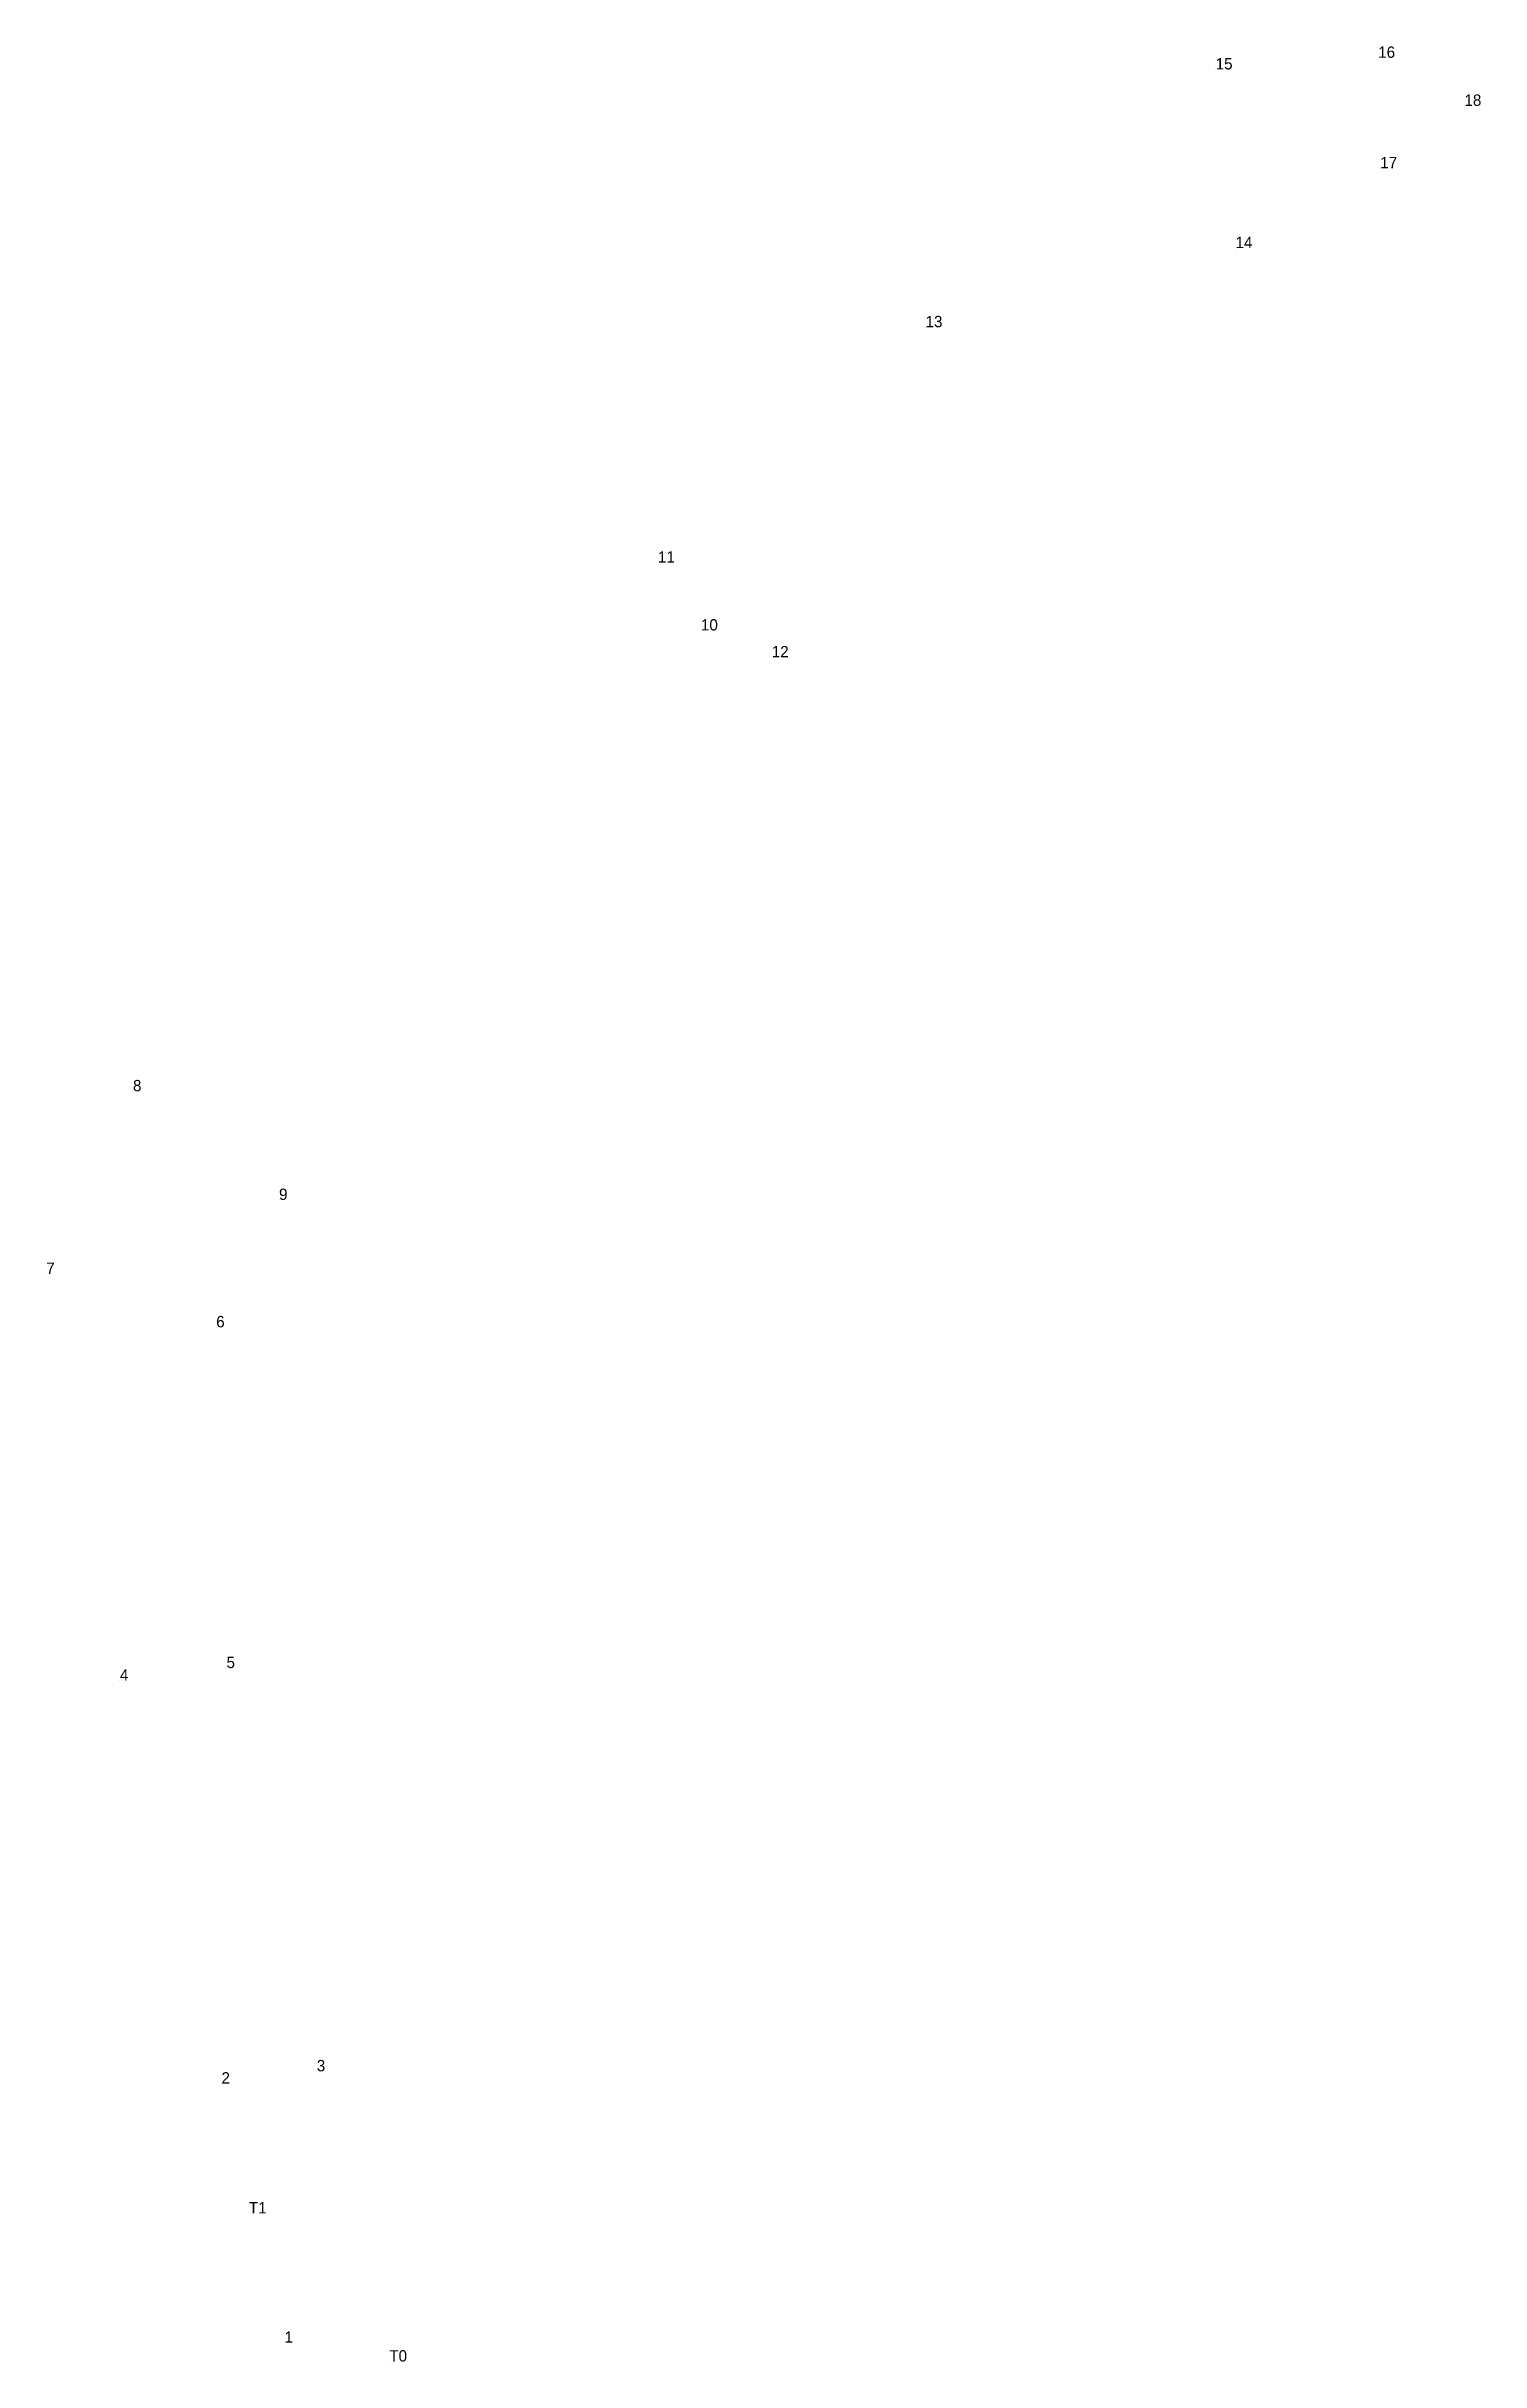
# Model space of a CAD drawing. Extents: x 554259 to 558738, y 1849029 to 1849981.
# Drawn here: x 554258.5 to 554485.9, y 1849028.6 to 1849395.6 of the extents above; entities that cross this region are included whole.
import ezdxf

# ---------------------------------------------------------------- set-up
doc = ezdxf.new("R2010")
doc.units = 0
doc.layers.add('Level 12', color=7, linetype='Continuous')
doc.layers.add('Level 7', color=7, linetype='Continuous')

msp = doc.modelspace()

# ---------------------------------------------------------------- texts
at = {"layer": 'Level 12'}
for s, p in [('16', (554469.62, 1849393.76)), ('15', (554443.86, 1849391.92)), ('18', (554483.29, 1849386.15)), ('17', (554469.95, 1849376.26)), ('14', (554447, 1849363.6)), ('13', (554397.88, 1849351.06)), ('11', (554355.47, 1849313.76)), ('10', (554362.28, 1849302.99)), ('12', (554373.5, 1849298.73)), ('8', (554272.26, 1849229.95)), ('9', (554295.41, 1849212.72)), ('7', (554258.52, 1849201.01)), ('6', (554285.45, 1849192.54)), ('4', (554270.19, 1849136.54)), ('5', (554287.08, 1849138.53)), ('3', (554301.39, 1849074.61)), ('2', (554286.29, 1849072.67)), ('T1', (554290.62, 1849052.08)), ('1', (554296.29, 1849031.59)), ('T0', (554312.89, 1849028.61))]:
    msp.add_text(s, height=1.8, dxfattribs=at).set_placement(p)

# ---------------------------------------------------------------- linework, layer by layer
at = {"layer": 'Level 7'}
for p, q in [((554443.86, 1849391.92), (554443.86, 1849391.92)), ((554469.62, 1849393.77), (554469.62, 1849393.77)), ((554483.29, 1849386.15), (554483.29, 1849386.15)), ((554469.95, 1849376.26), (554469.95, 1849376.26)), ((554447, 1849363.6), (554447, 1849363.6)), ((554397.88, 1849351.07), (554397.88, 1849351.07)), ((554355.47, 1849313.77), (554355.47, 1849313.77)), ((554362.28, 1849302.99), (554362.28, 1849302.99)), ((554373.51, 1849298.73), (554373.51, 1849298.73)), ((554272.26, 1849229.95), (554272.26, 1849229.95)), ((554295.41, 1849212.72), (554295.41, 1849212.72)), ((554258.52, 1849201.01), (554258.52, 1849201.01)), ((554285.45, 1849192.54), (554285.45, 1849192.54)), ((554287.08, 1849138.53), (554287.08, 1849138.53)), ((554270.19, 1849136.54), (554270.19, 1849136.54)), ((554286.29, 1849072.67), (554286.29, 1849072.67)), ((554301.39, 1849074.61), (554301.39, 1849074.61)), ((554290.62, 1849052.08), (554290.62, 1849052.08)), ((554296.29, 1849031.59), (554296.29, 1849031.59)), ((554312.89, 1849028.61), (554312.89, 1849028.61))]:
    msp.add_line(p, q, dxfattribs=at)

msp.set_redraw_order([(e.dxf.handle, doc.entitydb.next_handle()) for e in msp.query("TEXT MTEXT ATTDEF DIMENSION ARC_DIMENSION")])  # texts and dimensions are drawn at this point

doc.saveas('drawing.dxf')
